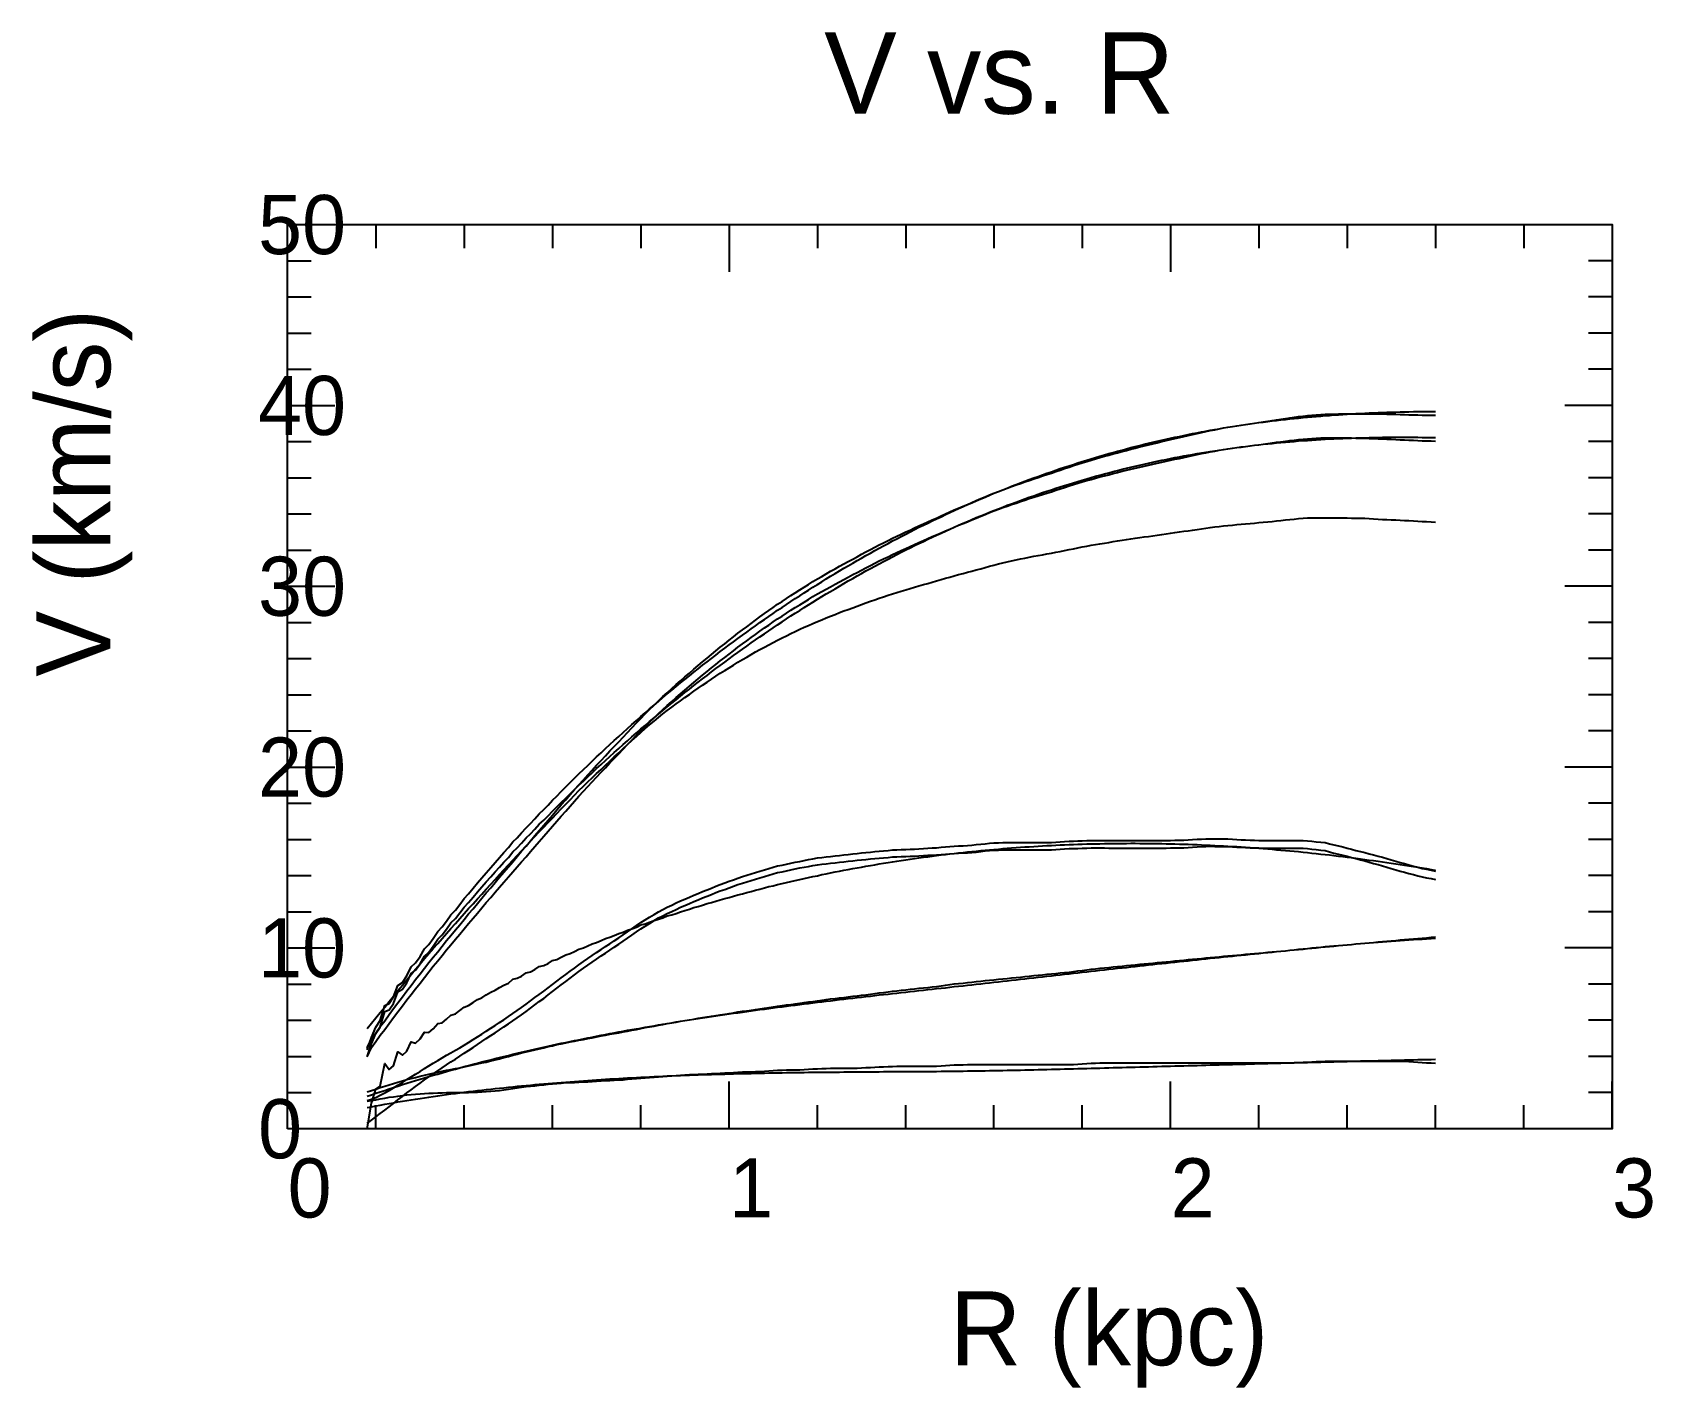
# Model space of a CAD drawing. Extents: x -35 to 185, y -35 to 148.
import ezdxf

# ---------------------------------------------------------------- set-up
doc = ezdxf.new("R2010")
doc.units = 0

msp = doc.modelspace()

# ---------------------------------------------------------------- texts
at = {"color": 0}
for s, height, p in [('V vs. R', 11, (72.6, 137.33)), ('50', 8, (-4, 118.33)), ('40', 8, (-4, 93.86)), ('30', 8, (-4, 69.4)), ('20', 8, (-4, 44.93)), ('10', 8, (-4, 20.47)), ('0', 8, (-4, -4)), ('0', 8, (0, -12)), ('1', 8, (59.73, -12)), ('2', 8, (119.47, -12)), ('3', 8, (179.2, -12)), ('R (kpc)', 10, (89.6, -32))]:
    msp.add_text(s, height=height, dxfattribs=at).set_placement(p)
msp.add_text('V (km/s)', height=10, rotation=90, dxfattribs=at).set_placement((-24, 61.16))

# ---------------------------------------------------------------- linework, layer by layer
at = {"color": 0}
for p, q in [((11.95, 122.33), (11.95, 119.13)), ((23.89, 122.33), (23.89, 119.13)), ((35.84, 122.33), (35.84, 119.13)), ((47.79, 122.33), (47.79, 119.13)), ((59.73, 122.33), (59.73, 115.93)), ((71.68, 122.33), (71.68, 119.13)), ((83.63, 122.33), (83.63, 119.13)), ((95.57, 122.33), (95.57, 119.13)), ((107.52, 122.33), (107.52, 119.13)), ((119.47, 122.33), (119.47, 115.93)), ((131.41, 122.33), (131.41, 119.13)), ((143.36, 122.33), (143.36, 119.13)), ((155.31, 122.33), (155.31, 119.13)), ((167.25, 122.33), (167.25, 119.13)), ((179.2, 122.33), (179.2, 115.93)), ((0, 117.43), (3.2, 117.43)), ((179.2, 117.43), (176, 117.43)), ((0, 112.54), (3.2, 112.54)), ((179.2, 112.54), (176, 112.54)), ((0, 107.65), (3.2, 107.65)), ((179.2, 107.65), (176, 107.65)), ((0, 102.76), (3.2, 102.76)), ((179.2, 102.76), (176, 102.76)), ((0, 97.86), (6.4, 97.86)), ((179.2, 97.86), (172.8, 97.86)), ((0, 92.97), (3.2, 92.97)), ((179.2, 92.97), (176, 92.97)), ((0, 88.08), (3.2, 88.08)), ((179.2, 88.08), (176, 88.08)), ((0, 83.18), (3.2, 83.18)), ((179.2, 83.18), (176, 83.18)), ((0, 78.29), (3.2, 78.29)), ((179.2, 78.29), (176, 78.29)), ((0, 73.4), (6.4, 73.4)), ((179.2, 73.4), (172.8, 73.4)), ((0, 68.5), (3.2, 68.5)), ((179.2, 68.5), (176, 68.5)), ((0, 63.61), (3.2, 63.61)), ((179.2, 63.61), (176, 63.61)), ((0, 58.72), (3.2, 58.72)), ((179.2, 58.72), (176, 58.72)), ((0, 53.82), (3.2, 53.82)), ((179.2, 53.82), (176, 53.82)), ((0, 48.93), (6.4, 48.93)), ((179.2, 48.93), (172.8, 48.93)), ((0, 44.04), (3.2, 44.04)), ((179.2, 44.04), (176, 44.04)), ((0, 39.14), (3.2, 39.14)), ((179.2, 39.14), (176, 39.14)), ((0, 34.25), (3.2, 34.25)), ((179.2, 34.25), (176, 34.25)), ((0, 29.36), (3.2, 29.36)), ((179.2, 29.36), (176, 29.36)), ((0, 24.47), (6.4, 24.47)), ((179.2, 24.47), (172.8, 24.47)), ((0, 19.57), (3.2, 19.57)), ((179.2, 19.57), (176, 19.57)), ((0, 14.68), (3.2, 14.68)), ((179.2, 14.68), (176, 14.68)), ((0, 9.79), (3.2, 9.79)), ((179.2, 9.79), (176, 9.79)), ((0, 4.89), (3.2, 4.89)), ((59.73, 0), (59.73, 6.4)), ((119.47, 0), (119.47, 6.4)), ((179.2, 4.89), (176, 4.89)), ((179.2, 0), (179.2, 6.4)), ((11.95, 0), (11.95, 3.2)), ((23.89, 0), (23.89, 3.2)), ((35.84, 0), (35.84, 3.2)), ((47.79, 0), (47.79, 3.2)), ((71.68, 0), (71.68, 3.2)), ((83.63, 0), (83.63, 3.2)), ((95.57, 0), (95.57, 3.2)), ((107.52, 0), (107.52, 3.2)), ((131.41, 0), (131.41, 3.2)), ((143.36, 0), (143.36, 3.2)), ((155.31, 0), (155.31, 3.2)), ((167.25, 0), (167.25, 3.2))]:
    msp.add_line(p, q, dxfattribs=at)
msp.add_lwpolyline([(0, 0), (0, 122.33), (179.2, 122.33), (179.2, 0)], close=True, dxfattribs=at)
at = {"color": 3}
for points in [[(10.75, 10.67), (11.35, 12.37), (11.95, 13.74), (12.54, 14.64), (13.14, 16.69), (13.74, 16.95), (14.34, 17.85), (14.93, 19.39), (15.53, 19.8), (16.13, 20.69), (16.73, 21.93), (17.32, 22.44), (17.92, 23.31), (18.52, 24.35), (19.11, 24.92), (19.71, 25.76), (20.31, 26.69), (20.91, 27.3), (21.5, 28.1), (22.1, 28.95), (22.7, 29.58), (23.3, 30.35), (23.89, 31.14), (24.49, 31.79), (25.09, 32.53), (25.69, 33.27), (26.28, 33.93), (26.88, 34.64), (27.48, 35.35), (28.07, 36.02), (28.67, 36.7), (29.27, 37.38), (29.87, 38.04), (30.46, 38.8), (31.06, 39.36), (31.66, 40.02), (32.26, 40.72), (32.85, 41.29), (33.45, 41.94), (34.05, 42.61), (34.65, 43.18), (35.24, 43.8), (35.84, 44.45), (36.44, 45.02), (37.03, 45.63), (37.63, 46.25), (38.23, 46.83), (38.83, 47.42), (39.42, 48.02), (40.02, 48.59), (40.62, 49.16), (41.22, 49.75), (41.81, 50.31), (42.41, 50.87), (43.01, 51.43), (43.61, 51.99), (44.2, 52.54), (44.8, 53.09), (45.4, 53.63), (45.99, 54.16), (46.59, 54.7), (47.19, 55.24), (47.79, 55.78), (48.38, 56.28), (48.98, 56.81), (49.58, 57.32), (50.18, 57.82), (50.77, 58.34), (51.37, 58.84), (51.97, 59.33), (52.57, 59.82), (53.16, 60.32), (53.76, 60.8), (54.36, 61.28), (54.95, 61.76), (55.55, 62.23), (56.15, 62.7), (56.75, 63.17), (57.34, 63.64), (57.94, 64.09), (58.54, 64.55), (59.14, 65), (59.73, 65.45), (60.33, 65.89), (60.93, 66.34), (61.53, 66.77), (62.12, 67.2), (62.72, 67.64), (63.32, 68.06), (63.91, 68.48), (64.51, 68.91), (65.11, 69.32), (65.71, 69.72), (66.3, 70.15), (66.9, 70.54), (67.5, 70.94), (68.1, 71.35), (68.69, 71.73), (69.29, 72.12), (69.89, 72.5), (70.49, 72.89), (71.08, 73.27), (71.68, 73.64), (72.28, 74.01), (72.87, 74.39), (73.47, 74.75), (74.07, 75.11), (74.67, 75.48), (75.26, 75.83), (75.86, 76.18), (76.46, 76.53), (77.06, 76.87), (77.65, 77.21), (78.25, 77.56), (78.85, 77.89), (79.45, 78.22), (80.04, 78.56), (80.64, 78.87), (81.24, 79.2), (81.83, 79.52), (82.43, 79.83), (83.03, 80.14), (83.63, 80.46), (84.22, 80.75), (84.82, 81.06), (85.42, 81.37), (86.02, 81.65), (86.61, 81.95), (87.21, 82.24), (87.81, 82.52), (88.41, 82.81), (89, 83.09), (89.6, 83.36), (90.2, 83.64), (90.79, 83.91), (91.39, 84.17), (91.99, 84.44), (92.59, 84.7), (93.18, 84.96), (93.78, 85.22), (94.38, 85.47), (94.98, 85.72), (95.57, 85.97), (96.17, 86.21), (96.77, 86.45), (97.37, 86.69), (97.96, 86.92), (98.56, 87.15), (99.16, 87.39), (99.75, 87.6), (100.35, 87.83), (100.95, 88.06), (101.55, 88.26), (102.14, 88.48), (102.74, 88.7), (103.34, 88.9), (103.94, 89.1), (104.53, 89.31), (105.13, 89.5), (105.73, 89.7), (106.33, 89.89), (106.92, 90.08), (107.52, 90.27), (108.12, 90.46), (108.71, 90.64), (109.31, 90.82), (109.91, 90.99), (110.51, 91.16), (111.1, 91.34), (111.7, 91.5), (112.3, 91.67), (112.9, 91.83), (113.49, 91.99), (114.09, 92.15), (114.69, 92.3), (115.29, 92.45), (115.88, 92.6), (116.48, 92.75), (117.08, 92.88), (117.67, 93.03), (118.27, 93.17), (118.87, 93.3), (119.47, 93.43), (120.06, 93.57), (120.66, 93.68), (121.26, 93.81), (121.86, 93.93), (122.45, 94.05), (123.05, 94.17), (123.65, 94.28), (124.25, 94.39), (124.84, 94.5), (125.44, 94.61), (126.04, 94.71), (126.63, 94.81), (127.23, 94.91), (127.83, 95), (128.43, 95.1), (129.02, 95.19), (129.62, 95.28), (130.22, 95.37), (130.82, 95.45), (131.41, 95.53), (132.01, 95.61), (132.61, 95.69), (133.21, 95.76), (133.8, 95.84), (134.4, 95.9), (135, 95.97), (135.59, 96.04), (136.19, 96.1), (136.79, 96.16), (137.39, 96.22), (137.98, 96.27), (138.58, 96.33), (139.18, 96.38), (139.78, 96.43), (140.37, 96.48), (140.97, 96.52), (141.57, 96.57), (142.17, 96.61), (142.76, 96.65), (143.36, 96.68), (143.96, 96.72), (144.55, 96.75), (145.15, 96.79), (145.75, 96.82), (146.35, 96.84), (146.94, 96.87), (147.54, 96.89), (148.14, 96.92), (148.74, 96.94), (149.33, 96.96), (149.93, 96.97), (150.53, 96.99), (151.13, 97), (151.72, 97.01), (152.32, 97.02), (152.92, 97.03), (153.51, 97.04), (154.11, 97.04), (154.71, 97.05), (155.31, 97.05)], [(10.75, 9.73), (11.35, 11.49), (11.95, 12.87), (12.54, 13.76), (13.14, 15.86), (13.74, 16.07), (14.34, 16.95), (14.93, 18.51), (15.53, 18.88), (16.13, 19.75), (16.73, 20.99), (17.32, 21.47), (17.92, 22.32), (18.52, 23.36), (19.11, 23.9), (19.71, 24.72), (20.31, 25.64), (20.91, 26.22), (21.5, 27.01), (22.1, 27.84), (22.7, 28.46), (23.3, 29.21), (23.89, 29.98), (24.49, 30.61), (25.09, 31.34), (25.69, 32.07), (26.28, 32.71), (26.88, 33.4), (27.48, 34.1), (28.07, 34.74), (28.67, 35.41), (29.27, 36.08), (29.87, 36.72), (30.46, 37.47), (31.06, 38.01), (31.66, 38.65), (32.26, 39.35), (32.85, 39.9), (33.45, 40.54), (34.05, 41.19), (34.65, 41.74), (35.24, 42.35), (35.84, 42.99), (36.44, 43.55), (37.03, 44.14), (37.63, 44.75), (38.23, 45.31), (38.83, 45.89), (39.42, 46.48), (40.02, 47.04), (40.62, 47.6), (41.22, 48.17), (41.81, 48.72), (42.41, 49.27), (43.01, 49.83), (43.61, 50.37), (44.2, 50.91), (44.8, 51.44), (45.4, 51.98), (45.99, 52.5), (46.59, 53.03), (47.19, 53.56), (47.79, 54.09), (48.38, 54.58), (48.98, 55.1), (49.58, 55.6), (50.18, 56.09), (50.77, 56.6), (51.37, 57.09), (51.97, 57.57), (52.57, 58.05), (53.16, 58.54), (53.76, 59.01), (54.36, 59.48), (54.95, 59.96), (55.55, 60.42), (56.15, 60.88), (56.75, 61.34), (57.34, 61.8), (57.94, 62.25), (58.54, 62.69), (59.14, 63.14), (59.73, 63.58), (60.33, 64.01), (60.93, 64.45), (61.53, 64.88), (62.12, 65.3), (62.72, 65.73), (63.32, 66.14), (63.91, 66.56), (64.51, 66.98), (65.11, 67.38), (65.71, 67.78), (66.3, 68.19), (66.9, 68.58), (67.5, 68.97), (68.1, 69.38), (68.69, 69.75), (69.29, 70.13), (69.89, 70.51), (70.49, 70.88), (71.08, 71.26), (71.68, 71.63), (72.28, 71.99), (72.87, 72.36), (73.47, 72.71), (74.07, 73.07), (74.67, 73.43), (75.26, 73.77), (75.86, 74.11), (76.46, 74.46), (77.06, 74.8), (77.65, 75.13), (78.25, 75.47), (78.85, 75.79), (79.45, 76.11), (80.04, 76.44), (80.64, 76.75), (81.24, 77.07), (81.83, 77.39), (82.43, 77.69), (83.03, 77.99), (83.63, 78.31), (84.22, 78.59), (84.82, 78.89), (85.42, 79.19), (86.02, 79.47), (86.61, 79.76), (87.21, 80.04), (87.81, 80.31), (88.41, 80.59), (89, 80.86), (89.6, 81.13), (90.2, 81.4), (90.79, 81.66), (91.39, 81.92), (91.99, 82.18), (92.59, 82.43), (93.18, 82.68), (93.78, 82.93), (94.38, 83.17), (94.98, 83.41), (95.57, 83.65), (96.17, 83.88), (96.77, 84.11), (97.37, 84.35), (97.96, 84.57), (98.56, 84.79), (99.16, 85.01), (99.75, 85.22), (100.35, 85.44), (100.95, 85.65), (101.55, 85.85), (102.14, 86.06), (102.74, 86.26), (103.34, 86.45), (103.94, 86.65), (104.53, 86.84), (105.13, 87.02), (105.73, 87.22), (106.33, 87.4), (106.92, 87.57), (107.52, 87.75), (108.12, 87.93), (108.71, 88.09), (109.31, 88.27), (109.91, 88.43), (110.51, 88.59), (111.1, 88.75), (111.7, 88.91), (112.3, 89.06), (112.9, 89.22), (113.49, 89.36), (114.09, 89.5), (114.69, 89.65), (115.29, 89.79), (115.88, 89.92), (116.48, 90.06), (117.08, 90.18), (117.67, 90.32), (118.27, 90.45), (118.87, 90.56), (119.47, 90.68), (120.06, 90.81), (120.66, 90.91), (121.26, 91.03), (121.86, 91.14), (122.45, 91.24), (123.05, 91.35), (123.65, 91.45), (124.25, 91.55), (124.84, 91.65), (125.44, 91.74), (126.04, 91.83), (126.63, 91.92), (127.23, 92), (127.83, 92.09), (128.43, 92.17), (129.02, 92.25), (129.62, 92.32), (130.22, 92.4), (130.82, 92.47), (131.41, 92.54), (132.01, 92.6), (132.61, 92.67), (133.21, 92.73), (133.8, 92.79), (134.4, 92.84), (135, 92.9), (135.59, 92.95), (136.19, 93), (136.79, 93.05), (137.39, 93.1), (137.98, 93.13), (138.58, 93.18), (139.18, 93.22), (139.78, 93.25), (140.37, 93.29), (140.97, 93.32), (141.57, 93.35), (142.17, 93.38), (142.76, 93.4), (143.36, 93.43), (143.96, 93.45), (144.55, 93.47), (145.15, 93.49), (145.75, 93.5), (146.35, 93.52), (146.94, 93.53), (147.54, 93.54), (148.14, 93.55), (148.74, 93.55), (149.33, 93.56), (149.93, 93.56), (150.53, 93.56), (151.13, 93.56), (151.72, 93.56), (152.32, 93.56), (152.92, 93.55), (153.51, 93.54), (154.11, 93.54), (154.71, 93.53), (155.31, 93.51)], [(10.75, 4.39), (11.35, 4.59), (11.95, 4.8), (12.54, 5), (13.14, 5.2), (13.74, 5.39), (14.34, 5.59), (14.93, 5.78), (15.53, 5.97), (16.13, 6.16), (16.73, 6.34), (17.32, 6.53), (17.92, 6.71), (18.52, 6.89), (19.11, 7.06), (19.71, 7.24), (20.31, 7.41), (20.91, 7.58), (21.5, 7.75), (22.1, 7.92), (22.7, 8.08), (23.3, 8.25), (23.89, 8.41), (24.49, 8.57), (25.09, 8.73), (25.69, 8.88), (26.28, 9.04), (26.88, 9.19), (27.48, 9.34), (28.07, 9.49), (28.67, 9.64), (29.27, 9.79), (29.87, 9.93), (30.46, 10.08), (31.06, 10.22), (31.66, 10.36), (32.26, 10.5), (32.85, 10.64), (33.45, 10.77), (34.05, 10.91), (34.65, 11.04), (35.24, 11.17), (35.84, 11.3), (36.44, 11.43), (37.03, 11.56), (37.63, 11.68), (38.23, 11.81), (38.83, 11.93), (39.42, 12.05), (40.02, 12.18), (40.62, 12.29), (41.22, 12.41), (41.81, 12.53), (42.41, 12.65), (43.01, 12.76), (43.61, 12.87), (44.2, 12.99), (44.8, 13.1), (45.4, 13.21), (45.99, 13.32), (46.59, 13.42), (47.19, 13.53), (47.79, 13.63), (48.38, 13.74), (48.98, 13.84), (49.58, 13.94), (50.18, 14.05), (50.77, 14.15), (51.37, 14.24), (51.97, 14.34), (52.57, 14.44), (53.16, 14.54), (53.76, 14.63), (54.36, 14.72), (54.95, 14.82), (55.55, 14.91), (56.15, 15), (56.75, 15.09), (57.34, 15.18), (57.94, 15.27), (58.54, 15.36), (59.14, 15.45), (59.73, 15.53), (60.33, 15.62), (60.93, 15.7), (61.53, 15.79), (62.12, 15.87), (62.72, 15.95), (63.32, 16.03), (63.91, 16.12), (64.51, 16.2), (65.11, 16.28), (65.71, 16.35), (66.3, 16.43), (66.9, 16.51), (67.5, 16.59), (68.1, 16.66), (68.69, 16.74), (69.29, 16.82), (69.89, 16.89), (70.49, 16.97), (71.08, 17.04), (71.68, 17.11), (72.28, 17.19), (72.87, 17.26), (73.47, 17.33), (74.07, 17.4), (74.67, 17.47), (75.26, 17.54), (75.86, 17.61), (76.46, 17.68), (77.06, 17.75), (77.65, 17.82), (78.25, 17.89), (78.85, 17.96), (79.45, 18.03), (80.04, 18.1), (80.64, 18.16), (81.24, 18.23), (81.83, 18.3), (82.43, 18.36), (83.03, 18.43), (83.63, 18.5), (84.22, 18.56), (84.82, 18.63), (85.42, 18.7), (86.02, 18.76), (86.61, 18.83), (87.21, 18.9), (87.81, 18.96), (88.41, 19.03), (89, 19.09), (89.6, 19.16), (90.2, 19.23), (90.79, 19.29), (91.39, 19.36), (91.99, 19.42), (92.59, 19.49), (93.18, 19.56), (93.78, 19.63), (94.38, 19.69), (94.98, 19.76), (95.57, 19.83), (96.17, 19.9), (96.77, 19.96), (97.37, 20.03), (97.96, 20.1), (98.56, 20.17), (99.16, 20.23), (99.75, 20.3), (100.35, 20.37), (100.95, 20.44), (101.55, 20.5), (102.14, 20.57), (102.74, 20.64), (103.34, 20.71), (103.94, 20.77), (104.53, 20.84), (105.13, 20.91), (105.73, 20.98), (106.33, 21.04), (106.92, 21.11), (107.52, 21.18), (108.12, 21.24), (108.71, 21.31), (109.31, 21.38), (109.91, 21.44), (110.51, 21.51), (111.1, 21.58), (111.7, 21.64), (112.3, 21.71), (112.9, 21.77), (113.49, 21.84), (114.09, 21.9), (114.69, 21.97), (115.29, 22.04), (115.88, 22.1), (116.48, 22.17), (117.08, 22.23), (117.67, 22.3), (118.27, 22.36), (118.87, 22.42), (119.47, 22.49), (120.06, 22.55), (120.66, 22.62), (121.26, 22.68), (121.86, 22.74), (122.45, 22.81), (123.05, 22.87), (123.65, 22.93), (124.25, 22.99), (124.84, 23.06), (125.44, 23.12), (126.04, 23.18), (126.63, 23.24), (127.23, 23.31), (127.83, 23.37), (128.43, 23.43), (129.02, 23.49), (129.62, 23.55), (130.22, 23.61), (130.82, 23.67), (131.41, 23.73), (132.01, 23.79), (132.61, 23.85), (133.21, 23.91), (133.8, 23.97), (134.4, 24.03), (135, 24.09), (135.59, 24.15), (136.19, 24.21), (136.79, 24.27), (137.39, 24.32), (137.98, 24.38), (138.58, 24.44), (139.18, 24.5), (139.78, 24.55), (140.37, 24.61), (140.97, 24.67), (141.57, 24.72), (142.17, 24.78), (142.76, 24.84), (143.36, 24.89), (143.96, 24.95), (144.55, 25), (145.15, 25.06), (145.75, 25.11), (146.35, 25.17), (146.94, 25.22), (147.54, 25.28), (148.14, 25.33), (148.74, 25.38), (149.33, 25.44), (149.93, 25.49), (150.53, 25.54), (151.13, 25.6), (151.72, 25.65), (152.32, 25.7), (152.92, 25.75), (153.51, 25.8), (154.11, 25.85), (154.71, 25.91), (155.31, 25.96)]]:
    msp.add_lwpolyline(points, dxfattribs=at)
at = {"color": 4}
for points in [[(10.75, 10.97), (11.35, 12.17), (11.95, 12.99), (12.54, 13.83), (13.14, 14.61), (13.74, 15.44), (14.34, 16.26), (14.93, 17.02), (15.53, 17.84), (16.13, 18.65), (16.73, 19.4), (17.32, 20.19), (17.92, 20.95), (18.52, 21.71), (19.11, 22.48), (19.71, 23.23), (20.31, 23.96), (20.91, 24.72), (21.5, 25.45), (22.1, 26.17), (22.7, 26.9), (23.3, 27.61), (23.89, 28.32), (24.49, 29.06), (25.09, 29.77), (25.69, 30.48), (26.28, 31.21), (26.88, 31.91), (27.48, 32.61), (28.07, 33.34), (28.67, 34.03), (29.27, 34.73), (29.87, 35.45), (30.46, 36.13), (31.06, 36.85), (31.66, 37.56), (32.26, 38.24), (32.85, 38.96), (33.45, 39.68), (34.05, 40.35), (34.65, 41.06), (35.24, 41.76), (35.84, 42.45), (36.44, 43.15), (37.03, 43.84), (37.63, 44.52), (38.23, 45.21), (38.83, 45.88), (39.42, 46.55), (40.02, 47.23), (40.62, 47.88), (41.22, 48.53), (41.81, 49.19), (42.41, 49.83), (43.01, 50.47), (43.61, 51.11), (44.2, 51.73), (44.8, 52.35), (45.4, 53), (45.99, 53.63), (46.59, 54.26), (47.19, 54.9), (47.79, 55.51), (48.38, 56.12), (48.98, 56.73), (49.58, 57.3), (50.18, 57.9), (50.77, 58.47), (51.37, 59), (51.97, 59.55), (52.57, 60.09), (53.16, 60.62), (53.76, 61.15), (54.36, 61.66), (54.95, 62.16), (55.55, 62.69), (56.15, 63.18), (56.75, 63.67), (57.34, 64.18), (57.94, 64.66), (58.54, 65.15), (59.14, 65.63), (59.73, 66.1), (60.33, 66.56), (60.93, 67.04), (61.53, 67.48), (62.12, 67.93), (62.72, 68.38), (63.32, 68.81), (63.91, 69.25), (64.51, 69.69), (65.11, 70.1), (65.71, 70.53), (66.3, 70.97), (66.9, 71.34), (67.5, 71.74), (68.1, 72.14), (68.69, 72.51), (69.29, 72.9), (69.89, 73.28), (70.49, 73.65), (71.08, 74.03), (71.68, 74.39), (72.28, 74.73), (72.87, 75.08), (73.47, 75.42), (74.07, 75.75), (74.67, 76.1), (75.26, 76.42), (75.86, 76.75), (76.46, 77.08), (77.06, 77.4), (77.65, 77.72), (78.25, 78.05), (78.85, 78.36), (79.45, 78.67), (80.04, 78.99), (80.64, 79.28), (81.24, 79.58), (81.83, 79.89), (82.43, 80.16), (83.03, 80.45), (83.63, 80.74), (84.22, 81), (84.82, 81.28), (85.42, 81.56), (86.02, 81.82), (86.61, 82.1), (87.21, 82.37), (87.81, 82.63), (88.41, 82.92), (89, 83.19), (89.6, 83.45), (90.2, 83.72), (90.79, 83.97), (91.39, 84.22), (91.99, 84.48), (92.59, 84.73), (93.18, 84.99), (93.78, 85.25), (94.38, 85.5), (94.98, 85.76), (95.57, 86), (96.17, 86.22), (96.77, 86.45), (97.37, 86.68), (97.96, 86.89), (98.56, 87.1), (99.16, 87.31), (99.75, 87.51), (100.35, 87.72), (100.95, 87.93), (101.55, 88.11), (102.14, 88.32), (102.74, 88.52), (103.34, 88.7), (103.94, 88.92), (104.53, 89.12), (105.13, 89.32), (105.73, 89.53), (106.33, 89.72), (106.92, 89.91), (107.52, 90.1), (108.12, 90.29), (108.71, 90.47), (109.31, 90.64), (109.91, 90.81), (110.51, 90.98), (111.1, 91.15), (111.7, 91.31), (112.3, 91.47), (112.9, 91.63), (113.49, 91.78), (114.09, 91.94), (114.69, 92.09), (115.29, 92.24), (115.88, 92.39), (116.48, 92.54), (117.08, 92.67), (117.67, 92.82), (118.27, 92.97), (118.87, 93.1), (119.47, 93.24), (120.06, 93.38), (120.66, 93.51), (121.26, 93.65), (121.86, 93.78), (122.45, 93.93), (123.05, 94.07), (123.65, 94.21), (124.25, 94.35), (124.84, 94.47), (125.44, 94.58), (126.04, 94.7), (126.63, 94.81), (127.23, 94.91), (127.83, 95), (128.43, 95.1), (129.02, 95.19), (129.62, 95.27), (130.22, 95.37), (130.82, 95.46), (131.41, 95.55), (132.01, 95.64), (132.61, 95.73), (133.21, 95.83), (133.8, 95.92), (134.4, 96), (135, 96.09), (135.59, 96.18), (136.19, 96.26), (136.79, 96.35), (137.39, 96.43), (137.98, 96.49), (138.58, 96.54), (139.18, 96.59), (139.78, 96.64), (140.37, 96.69), (140.97, 96.69), (141.57, 96.7), (142.17, 96.71), (142.76, 96.72), (143.36, 96.73), (143.96, 96.73), (144.55, 96.73), (145.15, 96.73), (145.75, 96.73), (146.35, 96.73), (146.94, 96.72), (147.54, 96.72), (148.14, 96.71), (148.74, 96.69), (149.33, 96.68), (149.93, 96.66), (150.53, 96.64), (151.13, 96.63), (151.72, 96.61), (152.32, 96.6), (152.92, 96.58), (153.51, 96.56), (154.11, 96.56), (154.71, 96.56), (155.31, 96.55)], [(10.75, 9.75), (11.35, 11.01), (11.95, 11.82), (12.54, 12.65), (13.14, 13.42), (13.74, 14.24), (14.34, 15.05), (14.93, 15.81), (15.53, 16.62), (16.13, 17.43), (16.73, 18.16), (17.32, 18.95), (17.92, 19.71), (18.52, 20.47), (19.11, 21.23), (19.71, 21.98), (20.31, 22.71), (20.91, 23.46), (21.5, 24.19), (22.1, 24.9), (22.7, 25.64), (23.3, 26.35), (23.89, 27.05), (24.49, 27.79), (25.09, 28.49), (25.69, 29.19), (26.28, 29.91), (26.88, 30.6), (27.48, 31.29), (28.07, 32.01), (28.67, 32.69), (29.27, 33.37), (29.87, 34.08), (30.46, 34.74), (31.06, 35.44), (31.66, 36.13), (32.26, 36.79), (32.85, 37.5), (33.45, 38.21), (34.05, 38.87), (34.65, 39.57), (35.24, 40.25), (35.84, 40.93), (36.44, 41.63), (37.03, 42.3), (37.63, 42.97), (38.23, 43.66), (38.83, 44.32), (39.42, 44.98), (40.02, 45.66), (40.62, 46.3), (41.22, 46.94), (41.81, 47.59), (42.41, 48.23), (43.01, 48.85), (43.61, 49.49), (44.2, 50.1), (44.8, 50.72), (45.4, 51.35), (45.99, 51.97), (46.59, 52.59), (47.19, 53.23), (47.79, 53.82), (48.38, 54.42), (48.98, 55.02), (49.58, 55.59), (50.18, 56.18), (50.77, 56.74), (51.37, 57.26), (51.97, 57.8), (52.57, 58.33), (53.16, 58.84), (53.76, 59.36), (54.36, 59.87), (54.95, 60.36), (55.55, 60.88), (56.15, 61.37), (56.75, 61.85), (57.34, 62.34), (57.94, 62.82), (58.54, 63.3), (59.14, 63.77), (59.73, 64.23), (60.33, 64.68), (60.93, 65.15), (61.53, 65.59), (62.12, 66.02), (62.72, 66.47), (63.32, 66.89), (63.91, 67.32), (64.51, 67.75), (65.11, 68.15), (65.71, 68.57), (66.3, 69), (66.9, 69.36), (67.5, 69.76), (68.1, 70.15), (68.69, 70.51), (69.29, 70.9), (69.89, 71.26), (70.49, 71.62), (71.08, 71.99), (71.68, 72.35), (72.28, 72.67), (72.87, 73.01), (73.47, 73.34), (74.07, 73.67), (74.67, 74), (75.26, 74.33), (75.86, 74.64), (76.46, 74.97), (77.06, 75.28), (77.65, 75.59), (78.25, 75.91), (78.85, 76.21), (79.45, 76.51), (80.04, 76.82), (80.64, 77.11), (81.24, 77.4), (81.83, 77.69), (82.43, 77.96), (83.03, 78.24), (83.63, 78.52), (84.22, 78.77), (84.82, 79.04), (85.42, 79.32), (86.02, 79.57), (86.61, 79.84), (87.21, 80.11), (87.81, 80.36), (88.41, 80.63), (89, 80.89), (89.6, 81.14), (90.2, 81.4), (90.79, 81.64), (91.39, 81.88), (91.99, 82.13), (92.59, 82.37), (93.18, 82.62), (93.78, 82.88), (94.38, 83.12), (94.98, 83.37), (95.57, 83.6), (96.17, 83.82), (96.77, 84.03), (97.37, 84.25), (97.96, 84.46), (98.56, 84.66), (99.16, 84.87), (99.75, 85.05), (100.35, 85.25), (100.95, 85.45), (101.55, 85.63), (102.14, 85.82), (102.74, 86.01), (103.34, 86.18), (103.94, 86.4), (104.53, 86.59), (105.13, 86.78), (105.73, 86.98), (106.33, 87.16), (106.92, 87.33), (107.52, 87.52), (108.12, 87.69), (108.71, 87.86), (109.31, 88.02), (109.91, 88.18), (110.51, 88.33), (111.1, 88.49), (111.7, 88.64), (112.3, 88.79), (112.9, 88.95), (113.49, 89.09), (114.09, 89.23), (114.69, 89.38), (115.29, 89.52), (115.88, 89.65), (116.48, 89.8), (117.08, 89.92), (117.67, 90.06), (118.27, 90.19), (118.87, 90.31), (119.47, 90.45), (120.06, 90.58), (120.66, 90.7), (121.26, 90.83), (121.86, 90.95), (122.45, 91.08), (123.05, 91.22), (123.65, 91.35), (124.25, 91.47), (124.84, 91.58), (125.44, 91.69), (126.04, 91.79), (126.63, 91.9), (127.23, 91.99), (127.83, 92.07), (128.43, 92.15), (129.02, 92.23), (129.62, 92.3), (130.22, 92.39), (130.82, 92.47), (131.41, 92.55), (132.01, 92.63), (132.61, 92.71), (133.21, 92.79), (133.8, 92.87), (134.4, 92.95), (135, 93.02), (135.59, 93.1), (136.19, 93.17), (136.79, 93.24), (137.39, 93.31), (137.98, 93.35), (138.58, 93.39), (139.18, 93.43), (139.78, 93.46), (140.37, 93.49), (140.97, 93.48), (141.57, 93.48), (142.17, 93.48), (142.76, 93.48), (143.36, 93.47), (143.96, 93.46), (144.55, 93.45), (145.15, 93.43), (145.75, 93.42), (146.35, 93.4), (146.94, 93.38), (147.54, 93.36), (148.14, 93.34), (148.74, 93.31), (149.33, 93.29), (149.93, 93.25), (150.53, 93.22), (151.13, 93.2), (151.72, 93.17), (152.32, 93.15), (152.92, 93.12), (153.51, 93.09), (154.11, 93.08), (154.71, 93.06), (155.31, 93.04)], [(10.75, 5.01), (11.35, 5.18), (11.95, 5.38), (12.54, 5.57), (13.14, 5.77), (13.74, 5.96), (14.34, 6.13), (14.93, 6.31), (15.53, 6.48), (16.13, 6.65), (16.73, 6.81), (17.32, 6.95), (17.92, 7.1), (18.52, 7.25), (19.11, 7.39), (19.71, 7.52), (20.31, 7.65), (20.91, 7.78), (21.5, 7.91), (22.1, 8.03), (22.7, 8.15), (23.3, 8.26), (23.89, 8.38), (24.49, 8.5), (25.09, 8.64), (25.69, 8.77), (26.28, 8.9), (26.88, 9.03), (27.48, 9.18), (28.07, 9.33), (28.67, 9.47), (29.27, 9.62), (29.87, 9.78), (30.46, 9.94), (31.06, 10.1), (31.66, 10.26), (32.26, 10.42), (32.85, 10.56), (33.45, 10.7), (34.05, 10.83), (34.65, 10.97), (35.24, 11.11), (35.84, 11.24), (36.44, 11.38), (37.03, 11.51), (37.63, 11.64), (38.23, 11.75), (38.83, 11.86), (39.42, 11.97), (40.02, 12.08), (40.62, 12.2), (41.22, 12.32), (41.81, 12.44), (42.41, 12.56), (43.01, 12.67), (43.61, 12.78), (44.2, 12.89), (44.8, 13), (45.4, 13.1), (45.99, 13.22), (46.59, 13.34), (47.19, 13.45), (47.79, 13.57), (48.38, 13.68), (48.98, 13.79), (49.58, 13.9), (50.18, 14.01), (50.77, 14.11), (51.37, 14.23), (51.97, 14.34), (52.57, 14.45), (53.16, 14.56), (53.76, 14.66), (54.36, 14.76), (54.95, 14.85), (55.55, 14.95), (56.15, 15.04), (56.75, 15.14), (57.34, 15.23), (57.94, 15.32), (58.54, 15.42), (59.14, 15.51), (59.73, 15.61), (60.33, 15.7), (60.93, 15.8), (61.53, 15.89), (62.12, 15.97), (62.72, 16.05), (63.32, 16.14), (63.91, 16.22), (64.51, 16.32), (65.11, 16.41), (65.71, 16.5), (66.3, 16.6), (66.9, 16.68), (67.5, 16.76), (68.1, 16.83), (68.69, 16.91), (69.29, 16.99), (69.89, 17.08), (70.49, 17.16), (71.08, 17.24), (71.68, 17.33), (72.28, 17.41), (72.87, 17.49), (73.47, 17.57), (74.07, 17.64), (74.67, 17.72), (75.26, 17.78), (75.86, 17.85), (76.46, 17.92), (77.06, 17.98), (77.65, 18.06), (78.25, 18.14), (78.85, 18.22), (79.45, 18.3), (80.04, 18.38), (80.64, 18.45), (81.24, 18.53), (81.83, 18.61), (82.43, 18.68), (83.03, 18.74), (83.63, 18.81), (84.22, 18.87), (84.82, 18.93), (85.42, 19), (86.02, 19.06), (86.61, 19.12), (87.21, 19.19), (87.81, 19.25), (88.41, 19.34), (89, 19.43), (89.6, 19.51), (90.2, 19.59), (90.79, 19.66), (91.39, 19.72), (91.99, 19.79), (92.59, 19.85), (93.18, 19.92), (93.78, 19.98), (94.38, 20.04), (94.98, 20.1), (95.57, 20.16), (96.17, 20.23), (96.77, 20.29), (97.37, 20.35), (97.96, 20.41), (98.56, 20.47), (99.16, 20.53), (99.75, 20.6), (100.35, 20.66), (100.95, 20.72), (101.55, 20.78), (102.14, 20.84), (102.74, 20.9), (103.34, 20.96), (103.94, 21.02), (104.53, 21.08), (105.13, 21.14), (105.73, 21.2), (106.33, 21.27), (106.92, 21.35), (107.52, 21.43), (108.12, 21.51), (108.71, 21.59), (109.31, 21.65), (109.91, 21.71), (110.51, 21.78), (111.1, 21.84), (111.7, 21.9), (112.3, 21.96), (112.9, 22.02), (113.49, 22.07), (114.09, 22.13), (114.69, 22.19), (115.29, 22.25), (115.88, 22.31), (116.48, 22.37), (117.08, 22.42), (117.67, 22.48), (118.27, 22.54), (118.87, 22.6), (119.47, 22.65), (120.06, 22.71), (120.66, 22.77), (121.26, 22.83), (121.86, 22.88), (122.45, 22.94), (123.05, 23), (123.65, 23.05), (124.25, 23.11), (124.84, 23.16), (125.44, 23.22), (126.04, 23.27), (126.63, 23.33), (127.23, 23.39), (127.83, 23.44), (128.43, 23.5), (129.02, 23.55), (129.62, 23.61), (130.22, 23.66), (130.82, 23.71), (131.41, 23.77), (132.01, 23.82), (132.61, 23.88), (133.21, 23.93), (133.8, 23.98), (134.4, 24.04), (135, 24.09), (135.59, 24.15), (136.19, 24.21), (136.79, 24.28), (137.39, 24.34), (137.98, 24.4), (138.58, 24.46), (139.18, 24.52), (139.78, 24.59), (140.37, 24.65), (140.97, 24.7), (141.57, 24.75), (142.17, 24.8), (142.76, 24.85), (143.36, 24.9), (143.96, 24.95), (144.55, 25), (145.15, 25.05), (145.75, 25.1), (146.35, 25.15), (146.94, 25.19), (147.54, 25.24), (148.14, 25.29), (148.74, 25.34), (149.33, 25.39), (149.93, 25.44), (150.53, 25.48), (151.13, 25.53), (151.72, 25.56), (152.32, 25.59), (152.92, 25.63), (153.51, 25.66), (154.11, 25.7), (154.71, 25.73), (155.31, 25.77)]]:
    msp.add_lwpolyline(points, dxfattribs=at)
at = {"color": 6}
for points in [[(10.75, 13.58), (11.35, 14.29), (11.95, 15), (12.54, 15.72), (13.14, 16.47), (13.74, 17.22), (14.34, 17.96), (14.93, 18.7), (15.53, 19.43), (16.13, 20.16), (16.73, 20.88), (17.32, 21.59), (17.92, 22.3), (18.52, 23.02), (19.11, 23.7), (19.71, 24.38), (20.31, 25.06), (20.91, 25.74), (21.5, 26.42), (22.1, 27.1), (22.7, 27.79), (23.3, 28.47), (23.89, 29.13), (24.49, 29.79), (25.09, 30.45), (25.69, 31.11), (26.28, 31.76), (26.88, 32.42), (27.48, 33.08), (28.07, 33.74), (28.67, 34.39), (29.27, 35.04), (29.87, 35.7), (30.46, 36.35), (31.06, 36.99), (31.66, 37.62), (32.26, 38.26), (32.85, 38.9), (33.45, 39.52), (34.05, 40.16), (34.65, 40.79), (35.24, 41.42), (35.84, 42.04), (36.44, 42.66), (37.03, 43.28), (37.63, 43.91), (38.23, 44.52), (38.83, 45.13), (39.42, 45.75), (40.02, 46.36), (40.62, 46.94), (41.22, 47.5), (41.81, 48.06), (42.41, 48.62), (43.01, 49.18), (43.61, 49.74), (44.2, 50.31), (44.8, 50.87), (45.4, 51.43), (45.99, 51.97), (46.59, 52.52), (47.19, 53.06), (47.79, 53.6), (48.38, 54.15), (48.98, 54.64), (49.58, 55.14), (50.18, 55.64), (50.77, 56.14), (51.37, 56.59), (51.97, 57.03), (52.57, 57.47), (53.16, 57.91), (53.76, 58.36), (54.36, 58.77), (54.95, 59.19), (55.55, 59.61), (56.15, 60.03), (56.75, 60.43), (57.34, 60.83), (57.94, 61.23), (58.54, 61.63), (59.14, 62.01), (59.73, 62.38), (60.33, 62.74), (60.93, 63.11), (61.53, 63.47), (62.12, 63.82), (62.72, 64.16), (63.32, 64.51), (63.91, 64.85), (64.51, 65.17), (65.11, 65.48), (65.71, 65.79), (66.3, 66.1), (66.9, 66.41), (67.5, 66.7), (68.1, 67), (68.69, 67.29), (69.29, 67.58), (69.89, 67.84), (70.49, 68.1), (71.08, 68.36), (71.68, 68.62), (72.28, 68.87), (72.87, 69.11), (73.47, 69.35), (74.07, 69.59), (74.67, 69.83), (75.26, 70.05), (75.86, 70.27), (76.46, 70.5), (77.06, 70.72), (77.65, 70.94), (78.25, 71.15), (78.85, 71.36), (79.45, 71.57), (80.04, 71.79), (80.64, 71.97), (81.24, 72.17), (81.83, 72.36), (82.43, 72.55), (83.03, 72.73), (83.63, 72.91), (84.22, 73.09), (84.82, 73.27), (85.42, 73.45), (86.02, 73.62), (86.61, 73.79), (87.21, 73.97), (87.81, 74.14), (88.41, 74.31), (89, 74.47), (89.6, 74.64), (90.2, 74.81), (90.79, 74.97), (91.39, 75.13), (91.99, 75.29), (92.59, 75.44), (93.18, 75.6), (93.78, 75.77), (94.38, 75.94), (94.98, 76.11), (95.57, 76.27), (96.17, 76.42), (96.77, 76.56), (97.37, 76.7), (97.96, 76.84), (98.56, 76.98), (99.16, 77.09), (99.75, 77.21), (100.35, 77.33), (100.95, 77.45), (101.55, 77.56), (102.14, 77.66), (102.74, 77.77), (103.34, 77.88), (103.94, 77.99), (104.53, 78.11), (105.13, 78.23), (105.73, 78.35), (106.33, 78.47), (106.92, 78.59), (107.52, 78.71), (108.12, 78.83), (108.71, 78.95), (109.31, 79.05), (109.91, 79.15), (110.51, 79.24), (111.1, 79.33), (111.7, 79.43), (112.3, 79.53), (112.9, 79.62), (113.49, 79.72), (114.09, 79.82), (114.69, 79.91), (115.29, 79.99), (115.88, 80.07), (116.48, 80.15), (117.08, 80.23), (117.67, 80.32), (118.27, 80.42), (118.87, 80.51), (119.47, 80.6), (120.06, 80.68), (120.66, 80.76), (121.26, 80.83), (121.86, 80.91), (122.45, 81), (123.05, 81.09), (123.65, 81.18), (124.25, 81.27), (124.84, 81.36), (125.44, 81.42), (126.04, 81.49), (126.63, 81.56), (127.23, 81.62), (127.83, 81.68), (128.43, 81.73), (129.02, 81.79), (129.62, 81.84), (130.22, 81.9), (130.82, 81.95), (131.41, 82.01), (132.01, 82.07), (132.61, 82.12), (133.21, 82.18), (133.8, 82.24), (134.4, 82.31), (135, 82.37), (135.59, 82.43), (136.19, 82.49), (136.79, 82.55), (137.39, 82.61), (137.98, 82.67), (138.58, 82.66), (139.18, 82.66), (139.78, 82.65), (140.37, 82.65), (140.97, 82.65), (141.57, 82.64), (142.17, 82.64), (142.76, 82.64), (143.36, 82.64), (143.96, 82.63), (144.55, 82.62), (145.15, 82.61), (145.75, 82.6), (146.35, 82.57), (146.94, 82.53), (147.54, 82.49), (148.14, 82.45), (148.74, 82.42), (149.33, 82.39), (149.93, 82.37), (150.53, 82.34), (151.13, 82.31), (151.72, 82.28), (152.32, 82.24), (152.92, 82.21), (153.51, 82.17), (154.11, 82.14), (154.71, 82.11), (155.31, 82.08)], [(10.75, 0.71), (11.35, 1.16), (11.95, 1.61), (12.54, 2.06), (13.14, 2.51), (13.74, 2.98), (14.34, 3.44), (14.93, 3.91), (15.53, 4.38), (16.13, 4.85), (16.73, 5.29), (17.32, 5.73), (17.92, 6.17), (18.52, 6.61), (19.11, 7.02), (19.71, 7.43), (20.31, 7.84), (20.91, 8.25), (21.5, 8.66), (22.1, 9.04), (22.7, 9.43), (23.3, 9.82), (23.89, 10.21), (24.49, 10.61), (25.09, 11.01), (25.69, 11.41), (26.28, 11.81), (26.88, 12.21), (27.48, 12.6), (28.07, 13), (28.67, 13.4), (29.27, 13.79), (29.87, 14.2), (30.46, 14.61), (31.06, 15.02), (31.66, 15.42), (32.26, 15.86), (32.85, 16.3), (33.45, 16.75), (34.05, 17.2), (34.65, 17.64), (35.24, 18.1), (35.84, 18.56), (36.44, 19.02), (37.03, 19.47), (37.63, 19.92), (38.23, 20.37), (38.83, 20.82), (39.42, 21.26), (40.02, 21.71), (40.62, 22.12), (41.22, 22.54), (41.81, 22.96), (42.41, 23.38), (43.01, 23.77), (43.61, 24.17), (44.2, 24.56), (44.8, 24.96), (45.4, 25.37), (45.99, 25.79), (46.59, 26.21), (47.19, 26.64), (47.79, 27.06), (48.38, 27.42), (48.98, 27.79), (49.58, 28.16), (50.18, 28.52), (50.77, 28.83), (51.37, 29.12), (51.97, 29.4), (52.57, 29.68), (53.16, 29.97), (53.76, 30.22), (54.36, 30.47), (54.95, 30.73), (55.55, 30.99), (56.15, 31.23), (56.75, 31.47), (57.34, 31.71), (57.94, 31.95), (58.54, 32.19), (59.14, 32.39), (59.73, 32.61), (60.33, 32.83), (60.93, 33.04), (61.53, 33.23), (62.12, 33.42), (62.72, 33.61), (63.32, 33.79), (63.91, 33.97), (64.51, 34.15), (65.11, 34.32), (65.71, 34.49), (66.3, 34.66), (66.9, 34.78), (67.5, 34.91), (68.1, 35.04), (68.69, 35.17), (69.29, 35.28), (69.89, 35.39), (70.49, 35.5), (71.08, 35.61), (71.68, 35.73), (72.28, 35.78), (72.87, 35.85), (73.47, 35.92), (74.07, 35.99), (74.67, 36.05), (75.26, 36.12), (75.86, 36.19), (76.46, 36.26), (77.06, 36.33), (77.65, 36.39), (78.25, 36.45), (78.85, 36.51), (79.45, 36.57), (80.04, 36.62), (80.64, 36.67), (81.24, 36.72), (81.83, 36.77), (82.43, 36.8), (83.03, 36.82), (83.63, 36.84), (84.22, 36.86), (84.82, 36.88), (85.42, 36.92), (86.02, 36.96), (86.61, 37), (87.21, 37.03), (87.81, 37.08), (88.41, 37.12), (89, 37.16), (89.6, 37.2), (90.2, 37.24), (90.79, 37.27), (91.39, 37.31), (91.99, 37.34), (92.59, 37.38), (93.18, 37.44), (93.78, 37.51), (94.38, 37.58), (94.98, 37.65), (95.57, 37.69), (96.17, 37.71), (96.77, 37.72), (97.37, 37.74), (97.96, 37.76), (98.56, 37.75), (99.16, 37.75), (99.75, 37.75), (100.35, 37.75), (100.95, 37.75), (101.55, 37.75), (102.14, 37.74), (102.74, 37.74), (103.34, 37.74), (103.94, 37.79), (104.53, 37.83), (105.13, 37.87), (105.73, 37.91), (106.33, 37.93), (106.92, 37.94), (107.52, 37.96), (108.12, 37.98), (108.71, 37.99), (109.31, 37.99), (109.91, 37.99), (110.51, 37.99), (111.1, 37.98), (111.7, 37.98), (112.3, 37.98), (112.9, 37.98), (113.49, 37.98), (114.09, 37.98), (114.69, 37.98), (115.29, 37.98), (115.88, 37.98), (116.48, 37.98), (117.08, 37.98), (117.67, 37.98), (118.27, 37.98), (118.87, 37.98), (119.47, 37.99), (120.06, 38), (120.66, 38.01), (121.26, 38.02), (121.86, 38.04), (122.45, 38.09), (123.05, 38.13), (123.65, 38.17), (124.25, 38.21), (124.84, 38.22), (125.44, 38.21), (126.04, 38.21), (126.63, 38.21), (127.23, 38.19), (127.83, 38.16), (128.43, 38.12), (129.02, 38.08), (129.62, 38.04), (130.22, 38.03), (130.82, 38.01), (131.41, 37.99), (132.01, 37.97), (132.61, 37.97), (133.21, 37.97), (133.8, 37.97), (134.4, 37.97), (135, 37.97), (135.59, 37.97), (136.19, 37.97), (136.79, 37.97), (137.39, 37.97), (137.98, 37.9), (138.58, 37.83), (139.18, 37.77), (139.78, 37.7), (140.37, 37.63), (140.97, 37.45), (141.57, 37.3), (142.17, 37.16), (142.76, 37.02), (143.36, 36.86), (143.96, 36.7), (144.55, 36.55), (145.15, 36.39), (145.75, 36.23), (146.35, 36.07), (146.94, 35.9), (147.54, 35.74), (148.14, 35.58), (148.74, 35.39), (149.33, 35.22), (149.93, 35.04), (150.53, 34.86), (151.13, 34.7), (151.72, 34.54), (152.32, 34.39), (152.92, 34.23), (153.51, 34.07), (154.11, 33.96), (154.71, 33.84), (155.31, 33.71)]]:
    msp.add_lwpolyline(points, dxfattribs=at)
at = {"color": 1}
msp.add_lwpolyline([(10.75, 3.82), (11.35, 3.99), (11.95, 4.25), (12.54, 4.54), (13.14, 4.86), (13.74, 5.2), (14.34, 5.54), (14.93, 5.91), (15.53, 6.28), (16.13, 6.68), (16.73, 7.04), (17.32, 7.4), (17.92, 7.77), (18.52, 8.15), (19.11, 8.52), (19.71, 8.87), (20.31, 9.22), (20.91, 9.59), (21.5, 9.95), (22.1, 10.29), (22.7, 10.63), (23.3, 10.97), (23.89, 11.32), (24.49, 11.68), (25.09, 12.06), (25.69, 12.44), (26.28, 12.82), (26.88, 13.2), (27.48, 13.59), (28.07, 13.98), (28.67, 14.37), (29.27, 14.76), (29.87, 15.17), (30.46, 15.59), (31.06, 16), (31.66, 16.42), (32.26, 16.86), (32.85, 17.29), (33.45, 17.74), (34.05, 18.18), (34.65, 18.62), (35.24, 19.08), (35.84, 19.53), (36.44, 19.98), (37.03, 20.43), (37.63, 20.88), (38.23, 21.31), (38.83, 21.74), (39.42, 22.18), (40.02, 22.61), (40.62, 23.02), (41.22, 23.43), (41.81, 23.85), (42.41, 24.26), (43.01, 24.65), (43.61, 25.04), (44.2, 25.43), (44.8, 25.82), (45.4, 26.22), (45.99, 26.65), (46.59, 27.07), (47.19, 27.49), (47.79, 27.91), (48.38, 28.27), (48.98, 28.64), (49.58, 29), (50.18, 29.37), (50.77, 29.68), (51.37, 29.97), (51.97, 30.26), (52.57, 30.55), (53.16, 30.83), (53.76, 31.08), (54.36, 31.34), (54.95, 31.6), (55.55, 31.85), (56.15, 32.1), (56.75, 32.33), (57.34, 32.57), (57.94, 32.81), (58.54, 33.05), (59.14, 33.26), (59.73, 33.48), (60.33, 33.7), (60.93, 33.92), (61.53, 34.11), (62.12, 34.3), (62.72, 34.48), (63.32, 34.67), (63.91, 34.85), (64.51, 35.02), (65.11, 35.2), (65.71, 35.38), (66.3, 35.56), (66.9, 35.68), (67.5, 35.81), (68.1, 35.93), (68.69, 36.06), (69.29, 36.18), (69.89, 36.29), (70.49, 36.41), (71.08, 36.52), (71.68, 36.64), (72.28, 36.7), (72.87, 36.77), (73.47, 36.84), (74.07, 36.91), (74.67, 36.98), (75.26, 37.05), (75.86, 37.11), (76.46, 37.18), (77.06, 37.24), (77.65, 37.31), (78.25, 37.38), (78.85, 37.44), (79.45, 37.51), (80.04, 37.56), (80.64, 37.61), (81.24, 37.67), (81.83, 37.72), (82.43, 37.76), (83.03, 37.78), (83.63, 37.8), (84.22, 37.82), (84.82, 37.84), (85.42, 37.88), (86.02, 37.92), (86.61, 37.95), (87.21, 37.99), (87.81, 38.03), (88.41, 38.08), (89, 38.13), (89.6, 38.18), (90.2, 38.24), (90.79, 38.27), (91.39, 38.3), (91.99, 38.34), (92.59, 38.37), (93.18, 38.44), (93.78, 38.51), (94.38, 38.57), (94.98, 38.64), (95.57, 38.68), (96.17, 38.69), (96.77, 38.71), (97.37, 38.73), (97.96, 38.74), (98.56, 38.74), (99.16, 38.74), (99.75, 38.74), (100.35, 38.74), (100.95, 38.74), (101.55, 38.73), (102.14, 38.73), (102.74, 38.73), (103.34, 38.72), (103.94, 38.78), (104.53, 38.81), (105.13, 38.85), (105.73, 38.89), (106.33, 38.91), (106.92, 38.94), (107.52, 38.97), (108.12, 38.99), (108.71, 39.02), (109.31, 39.01), (109.91, 39.01), (110.51, 39.02), (111.1, 39.02), (111.7, 39.02), (112.3, 39.02), (112.9, 39.02), (113.49, 39.02), (114.09, 39.01), (114.69, 39.01), (115.29, 39.01), (115.88, 39.01), (116.48, 39.01), (117.08, 39.01), (117.67, 39.01), (118.27, 39.01), (118.87, 39.01), (119.47, 39.02), (120.06, 39.03), (120.66, 39.04), (121.26, 39.05), (121.86, 39.07), (122.45, 39.12), (123.05, 39.16), (123.65, 39.2), (124.25, 39.24), (124.84, 39.24), (125.44, 39.24), (126.04, 39.24), (126.63, 39.24), (127.23, 39.22), (127.83, 39.18), (128.43, 39.14), (129.02, 39.11), (129.62, 39.07), (130.22, 39.06), (130.82, 39.04), (131.41, 39.02), (132.01, 39), (132.61, 39), (133.21, 39), (133.8, 39), (134.4, 39), (135, 39), (135.59, 39), (136.19, 39.01), (136.79, 39.01), (137.39, 39.02), (137.98, 38.97), (138.58, 38.9), (139.18, 38.84), (139.78, 38.78), (140.37, 38.72), (140.97, 38.55), (141.57, 38.41), (142.17, 38.27), (142.76, 38.13), (143.36, 37.97), (143.96, 37.82), (144.55, 37.67), (145.15, 37.52), (145.75, 37.36), (146.35, 37.21), (146.94, 37.05), (147.54, 36.89), (148.14, 36.73), (148.74, 36.55), (149.33, 36.38), (149.93, 36.21), (150.53, 36.04), (151.13, 35.88), (151.72, 35.72), (152.32, 35.55), (152.92, 35.39), (153.51, 35.23), (154.11, 35.12), (154.71, 34.99), (155.31, 34.87)], dxfattribs=at)
at = {"color": 2}
for points in [[(10.75, 3.82), (11.35, 3.99), (11.95, 4.25), (12.54, 4.54), (13.14, 4.86), (13.74, 5.2), (14.34, 5.54), (14.93, 5.91), (15.53, 6.28), (16.13, 6.68), (16.73, 7.04), (17.32, 7.4), (17.92, 7.77), (18.52, 8.15), (19.11, 8.52), (19.71, 8.87), (20.31, 9.22), (20.91, 9.59), (21.5, 9.95), (22.1, 10.29), (22.7, 10.63), (23.3, 10.97), (23.89, 11.32), (24.49, 11.68), (25.09, 12.06), (25.69, 12.44), (26.28, 12.82), (26.88, 13.2), (27.48, 13.59), (28.07, 13.98), (28.67, 14.37), (29.27, 14.76), (29.87, 15.17), (30.46, 15.59), (31.06, 16), (31.66, 16.42), (32.26, 16.86), (32.85, 17.29), (33.45, 17.74), (34.05, 18.18), (34.65, 18.62), (35.24, 19.08), (35.84, 19.53), (36.44, 19.98), (37.03, 20.43), (37.63, 20.88), (38.23, 21.31), (38.83, 21.74), (39.42, 22.18), (40.02, 22.61), (40.62, 23.02), (41.22, 23.43), (41.81, 23.85), (42.41, 24.26), (43.01, 24.65), (43.61, 25.04), (44.2, 25.43), (44.8, 25.82), (45.4, 26.22), (45.99, 26.65), (46.59, 27.07), (47.19, 27.49), (47.79, 27.91), (48.38, 28.27), (48.98, 28.64), (49.58, 29), (50.18, 29.37), (50.77, 29.68), (51.37, 29.97), (51.97, 30.26), (52.57, 30.55), (53.16, 30.83), (53.76, 31.08), (54.36, 31.34), (54.95, 31.6), (55.55, 31.85), (56.15, 32.1), (56.75, 32.33), (57.34, 32.57), (57.94, 32.81), (58.54, 33.05), (59.14, 33.26), (59.73, 33.48), (60.33, 33.7), (60.93, 33.92), (61.53, 34.11), (62.12, 34.3), (62.72, 34.48), (63.32, 34.67), (63.91, 34.85), (64.51, 35.02), (65.11, 35.2), (65.71, 35.38), (66.3, 35.56), (66.9, 35.68), (67.5, 35.81), (68.1, 35.93), (68.69, 36.06), (69.29, 36.18), (69.89, 36.29), (70.49, 36.41), (71.08, 36.52), (71.68, 36.64), (72.28, 36.7), (72.87, 36.77), (73.47, 36.84), (74.07, 36.91), (74.67, 36.98), (75.26, 37.05), (75.86, 37.11), (76.46, 37.18), (77.06, 37.24), (77.65, 37.31), (78.25, 37.38), (78.85, 37.44), (79.45, 37.51), (80.04, 37.56), (80.64, 37.61), (81.24, 37.67), (81.83, 37.72), (82.43, 37.76), (83.03, 37.78), (83.63, 37.8), (84.22, 37.82), (84.82, 37.84), (85.42, 37.88), (86.02, 37.92), (86.61, 37.95), (87.21, 37.99), (87.81, 38.03), (88.41, 38.08), (89, 38.13), (89.6, 38.18), (90.2, 38.24), (90.79, 38.27), (91.39, 38.3), (91.99, 38.34), (92.59, 38.37), (93.18, 38.44), (93.78, 38.51), (94.38, 38.57), (94.98, 38.64), (95.57, 38.68), (96.17, 38.69), (96.77, 38.71), (97.37, 38.73), (97.96, 38.74), (98.56, 38.74), (99.16, 38.74), (99.75, 38.74), (100.35, 38.74), (100.95, 38.74), (101.55, 38.73), (102.14, 38.73), (102.74, 38.73), (103.34, 38.72), (103.94, 38.78), (104.53, 38.81), (105.13, 38.85), (105.73, 38.89), (106.33, 38.91), (106.92, 38.94), (107.52, 38.97), (108.12, 38.99), (108.71, 39.02), (109.31, 39.01), (109.91, 39.01), (110.51, 39.02), (111.1, 39.02), (111.7, 39.02), (112.3, 39.02), (112.9, 39.02), (113.49, 39.02), (114.09, 39.01), (114.69, 39.01), (115.29, 39.01), (115.88, 39.01), (116.48, 39.01), (117.08, 39.01), (117.67, 39.01), (118.27, 39.01), (118.87, 39.01), (119.47, 39.02), (120.06, 39.03), (120.66, 39.04), (121.26, 39.05), (121.86, 39.07), (122.45, 39.12), (123.05, 39.16), (123.65, 39.2), (124.25, 39.24), (124.84, 39.24), (125.44, 39.24), (126.04, 39.24), (126.63, 39.24), (127.23, 39.22), (127.83, 39.18), (128.43, 39.14), (129.02, 39.11), (129.62, 39.07), (130.22, 39.06), (130.82, 39.04), (131.41, 39.02), (132.01, 39), (132.61, 39), (133.21, 39), (133.8, 39), (134.4, 39), (135, 39), (135.59, 39), (136.19, 39.01), (136.79, 39.01), (137.39, 39.02), (137.98, 38.97), (138.58, 38.9), (139.18, 38.84), (139.78, 38.78), (140.37, 38.72), (140.97, 38.55), (141.57, 38.41), (142.17, 38.27), (142.76, 38.13), (143.36, 37.97), (143.96, 37.82), (144.55, 37.67), (145.15, 37.52), (145.75, 37.36), (146.35, 37.21), (146.94, 37.05), (147.54, 36.89), (148.14, 36.73), (148.74, 36.55), (149.33, 36.38), (149.93, 36.21), (150.53, 36.04), (151.13, 35.88), (151.72, 35.72), (152.32, 35.55), (152.92, 35.39), (153.51, 35.23), (154.11, 35.12), (154.71, 34.99), (155.31, 34.87)], [(10.75, 0), (11.35, 3.47), (11.95, 5.34), (12.54, 5.78), (13.14, 8.81), (13.74, 8.03), (14.34, 8.51), (14.93, 10.39), (15.53, 9.98), (16.13, 10.49), (16.73, 11.78), (17.32, 11.6), (17.92, 12.15), (18.52, 13.06), (19.11, 13.03), (19.71, 13.54), (20.31, 14.26), (20.91, 14.33), (21.5, 14.81), (22.1, 15.39), (22.7, 15.53), (23.3, 15.98), (23.89, 16.47), (24.49, 16.67), (25.09, 17.08), (25.69, 17.5), (26.28, 17.73), (26.88, 18.12), (27.48, 18.49), (28.07, 18.75), (28.67, 19.11), (29.27, 19.44), (29.87, 19.72), (30.46, 20.26), (31.06, 20.36), (31.66, 20.65), (32.26, 21.11), (32.85, 21.24), (33.45, 21.54), (34.05, 21.94), (34.65, 22.1), (35.24, 22.38), (35.84, 22.75), (36.44, 22.92), (37.03, 23.2), (37.63, 23.52), (38.23, 23.71), (38.83, 23.98), (39.42, 24.28), (40.02, 24.48), (40.62, 24.74), (41.22, 25.01), (41.81, 25.22), (42.41, 25.47), (43.01, 25.72), (43.61, 25.93), (44.2, 26.17), (44.8, 26.41), (45.4, 26.62), (45.99, 26.85), (46.59, 27.07), (47.19, 27.29), (47.79, 27.57), (48.38, 27.72), (48.98, 27.93), (49.58, 28.19), (50.18, 28.34), (50.77, 28.55), (51.37, 28.79), (51.97, 28.94), (52.57, 29.14), (53.16, 29.36), (53.76, 29.52), (54.36, 29.71), (54.95, 29.92), (55.55, 30.08), (56.15, 30.27), (56.75, 30.46), (57.34, 30.62), (57.94, 30.8), (58.54, 30.98), (59.14, 31.14), (59.73, 31.31), (60.33, 31.48), (60.93, 31.64), (61.53, 31.8), (62.12, 31.97), (62.72, 32.12), (63.32, 32.28), (63.91, 32.43), (64.51, 32.59), (65.11, 32.76), (65.71, 32.88), (66.3, 33.03), (66.9, 33.19), (67.5, 33.31), (68.1, 33.46), (68.69, 33.6), (69.29, 33.72), (69.89, 33.86), (70.49, 34), (71.08, 34.12), (71.68, 34.24), (72.28, 34.38), (72.87, 34.49), (73.47, 34.61), (74.07, 34.74), (74.67, 34.85), (75.26, 34.97), (75.86, 35.09), (76.46, 35.19), (77.06, 35.3), (77.65, 35.41), (78.25, 35.52), (78.85, 35.62), (79.45, 35.72), (80.04, 35.83), (80.64, 35.92), (81.24, 36.02), (81.83, 36.12), (82.43, 36.22), (83.03, 36.3), (83.63, 36.39), (84.22, 36.48), (84.82, 36.56), (85.42, 36.65), (86.02, 36.73), (86.61, 36.81), (87.21, 36.89), (87.81, 36.97), (88.41, 37.04), (89, 37.11), (89.6, 37.19), (90.2, 37.25), (90.79, 37.32), (91.39, 37.39), (91.99, 37.45), (92.59, 37.51), (93.18, 37.57), (93.78, 37.63), (94.38, 37.69), (94.98, 37.74), (95.57, 37.8), (96.17, 37.85), (96.77, 37.9), (97.37, 37.95), (97.96, 37.99), (98.56, 38.04), (99.16, 38.09), (99.75, 38.13), (100.35, 38.16), (100.95, 38.21), (101.55, 38.24), (102.14, 38.27), (102.74, 38.31), (103.34, 38.34), (103.94, 38.37), (104.53, 38.4), (105.13, 38.42), (105.73, 38.45), (106.33, 38.47), (106.92, 38.49), (107.52, 38.51), (108.12, 38.53), (108.71, 38.55), (109.31, 38.56), (109.91, 38.57), (110.51, 38.58), (111.1, 38.59), (111.7, 38.6), (112.3, 38.61), (112.9, 38.61), (113.49, 38.61), (114.09, 38.62), (114.69, 38.62), (115.29, 38.61), (115.88, 38.61), (116.48, 38.61), (117.08, 38.6), (117.67, 38.59), (118.27, 38.58), (118.87, 38.57), (119.47, 38.55), (120.06, 38.54), (120.66, 38.52), (121.26, 38.51), (121.86, 38.49), (122.45, 38.46), (123.05, 38.44), (123.65, 38.42), (124.25, 38.39), (124.84, 38.36), (125.44, 38.33), (126.04, 38.3), (126.63, 38.27), (127.23, 38.24), (127.83, 38.2), (128.43, 38.17), (129.02, 38.13), (129.62, 38.09), (130.22, 38.05), (130.82, 38), (131.41, 37.96), (132.01, 37.91), (132.61, 37.86), (133.21, 37.81), (133.8, 37.76), (134.4, 37.71), (135, 37.66), (135.59, 37.6), (136.19, 37.55), (136.79, 37.49), (137.39, 37.43), (137.98, 37.37), (138.58, 37.3), (139.18, 37.24), (139.78, 37.17), (140.37, 37.11), (140.97, 37.04), (141.57, 36.97), (142.17, 36.9), (142.76, 36.83), (143.36, 36.75), (143.96, 36.68), (144.55, 36.6), (145.15, 36.52), (145.75, 36.44), (146.35, 36.36), (146.94, 36.28), (147.54, 36.2), (148.14, 36.11), (148.74, 36.02), (149.33, 35.94), (149.93, 35.85), (150.53, 35.76), (151.13, 35.67), (151.72, 35.57), (152.32, 35.48), (152.92, 35.39), (153.51, 35.29), (154.11, 35.19), (154.71, 35.09), (155.31, 34.99)], [(10.75, 2.86), (11.35, 2.98), (11.95, 3.09), (12.54, 3.2), (13.14, 3.31), (13.74, 3.42), (14.34, 3.53), (14.93, 3.63), (15.53, 3.73), (16.13, 3.83), (16.73, 3.93), (17.32, 4.02), (17.92, 4.11), (18.52, 4.2), (19.11, 4.29), (19.71, 4.38), (20.31, 4.47), (20.91, 4.55), (21.5, 4.63), (22.1, 4.71), (22.7, 4.79), (23.3, 4.87), (23.89, 4.95), (24.49, 5.02), (25.09, 5.09), (25.69, 5.16), (26.28, 5.23), (26.88, 5.3), (27.48, 5.37), (28.07, 5.44), (28.67, 5.5), (29.27, 5.56), (29.87, 5.63), (30.46, 5.69), (31.06, 5.75), (31.66, 5.81), (32.26, 5.86), (32.85, 5.92), (33.45, 5.97), (34.05, 6.03), (34.65, 6.08), (35.24, 6.13), (35.84, 6.18), (36.44, 6.23), (37.03, 6.28), (37.63, 6.32), (38.23, 6.37), (38.83, 6.41), (39.42, 6.46), (40.02, 6.5), (40.62, 6.54), (41.22, 6.58), (41.81, 6.62), (42.41, 6.66), (43.01, 6.7), (43.61, 6.74), (44.2, 6.77), (44.8, 6.81), (45.4, 6.84), (45.99, 6.88), (46.59, 6.91), (47.19, 6.94), (47.79, 6.97), (48.38, 7), (48.98, 7.03), (49.58, 7.06), (50.18, 7.09), (50.77, 7.11), (51.37, 7.14), (51.97, 7.17), (52.57, 7.19), (53.16, 7.21), (53.76, 7.24), (54.36, 7.26), (54.95, 7.28), (55.55, 7.3), (56.15, 7.32), (56.75, 7.34), (57.34, 7.36), (57.94, 7.38), (58.54, 7.4), (59.14, 7.41), (59.73, 7.43), (60.33, 7.45), (60.93, 7.46), (61.53, 7.48), (62.12, 7.49), (62.72, 7.5), (63.32, 7.52), (63.91, 7.53), (64.51, 7.54), (65.11, 7.55), (65.71, 7.57), (66.3, 7.58), (66.9, 7.59), (67.5, 7.6), (68.1, 7.61), (68.69, 7.61), (69.29, 7.62), (69.89, 7.63), (70.49, 7.64), (71.08, 7.65), (71.68, 7.65), (72.28, 7.66), (72.87, 7.67), (73.47, 7.67), (74.07, 7.68), (74.67, 7.68), (75.26, 7.69), (75.86, 7.69), (76.46, 7.7), (77.06, 7.7), (77.65, 7.71), (78.25, 7.71), (78.85, 7.72), (79.45, 7.72), (80.04, 7.72), (80.64, 7.73), (81.24, 7.73), (81.83, 7.73), (82.43, 7.74), (83.03, 7.74), (83.63, 7.74), (84.22, 7.75), (84.82, 7.75), (85.42, 7.76), (86.02, 7.76), (86.61, 7.76), (87.21, 7.77), (87.81, 7.77), (88.41, 7.78), (89, 7.78), (89.6, 7.79), (90.2, 7.79), (90.79, 7.8), (91.39, 7.81), (91.99, 7.82), (92.59, 7.82), (93.18, 7.83), (93.78, 7.84), (94.38, 7.85), (94.98, 7.87), (95.57, 7.88), (96.17, 7.89), (96.77, 7.9), (97.37, 7.91), (97.96, 7.93), (98.56, 7.94), (99.16, 7.95), (99.75, 7.97), (100.35, 7.98), (100.95, 7.99), (101.55, 8.01), (102.14, 8.02), (102.74, 8.04), (103.34, 8.05), (103.94, 8.07), (104.53, 8.08), (105.13, 8.1), (105.73, 8.11), (106.33, 8.13), (106.92, 8.14), (107.52, 8.16), (108.12, 8.17), (108.71, 8.19), (109.31, 8.2), (109.91, 8.22), (110.51, 8.24), (111.1, 8.25), (111.7, 8.27), (112.3, 8.28), (112.9, 8.3), (113.49, 8.32), (114.09, 8.33), (114.69, 8.35), (115.29, 8.36), (115.88, 8.38), (116.48, 8.4), (117.08, 8.41), (117.67, 8.43), (118.27, 8.45), (118.87, 8.46), (119.47, 8.48), (120.06, 8.5), (120.66, 8.51), (121.26, 8.53), (121.86, 8.55), (122.45, 8.56), (123.05, 8.58), (123.65, 8.59), (124.25, 8.61), (124.84, 8.63), (125.44, 8.64), (126.04, 8.66), (126.63, 8.68), (127.23, 8.69), (127.83, 8.71), (128.43, 8.73), (129.02, 8.74), (129.62, 8.76), (130.22, 8.77), (130.82, 8.79), (131.41, 8.81), (132.01, 8.82), (132.61, 8.84), (133.21, 8.86), (133.8, 8.87), (134.4, 8.89), (135, 8.9), (135.59, 8.92), (136.19, 8.93), (136.79, 8.95), (137.39, 8.97), (137.98, 8.98), (138.58, 9), (139.18, 9.01), (139.78, 9.03), (140.37, 9.04), (140.97, 9.06), (141.57, 9.07), (142.17, 9.09), (142.76, 9.11), (143.36, 9.12), (143.96, 9.14), (144.55, 9.15), (145.15, 9.17), (145.75, 9.18), (146.35, 9.19), (146.94, 9.21), (147.54, 9.22), (148.14, 9.24), (148.74, 9.25), (149.33, 9.27), (149.93, 9.28), (150.53, 9.3), (151.13, 9.31), (151.72, 9.32), (152.32, 9.34), (152.92, 9.35), (153.51, 9.37), (154.11, 9.38), (154.71, 9.39), (155.31, 9.41)]]:
    msp.add_lwpolyline(points, dxfattribs=at)
at = {"color": 5}
msp.add_lwpolyline([(10.75, 3.75), (11.35, 3.82), (11.95, 3.93), (12.54, 4.04), (13.14, 4.15), (13.74, 4.26), (14.34, 4.34), (14.93, 4.42), (15.53, 4.5), (16.13, 4.58), (16.73, 4.64), (17.32, 4.68), (17.92, 4.73), (18.52, 4.77), (19.11, 4.82), (19.71, 4.83), (20.31, 4.85), (20.91, 4.87), (21.5, 4.9), (22.1, 4.9), (22.7, 4.9), (23.3, 4.9), (23.89, 4.9), (24.49, 4.9), (25.09, 4.94), (25.69, 4.96), (26.28, 4.99), (26.88, 5.02), (27.48, 5.08), (28.07, 5.14), (28.67, 5.2), (29.27, 5.26), (29.87, 5.34), (30.46, 5.44), (31.06, 5.53), (31.66, 5.63), (32.26, 5.72), (32.85, 5.77), (33.45, 5.83), (34.05, 5.9), (34.65, 5.96), (35.24, 6.02), (35.84, 6.08), (36.44, 6.13), (37.03, 6.19), (37.63, 6.25), (38.23, 6.26), (38.83, 6.28), (39.42, 6.3), (40.02, 6.33), (40.62, 6.37), (41.22, 6.41), (41.81, 6.45), (42.41, 6.49), (43.01, 6.53), (43.61, 6.55), (44.2, 6.58), (44.8, 6.61), (45.4, 6.64), (45.99, 6.69), (46.59, 6.74), (47.19, 6.79), (47.79, 6.84), (48.38, 6.88), (48.98, 6.93), (49.58, 6.97), (50.18, 7.01), (50.77, 7.05), (51.37, 7.11), (51.97, 7.16), (52.57, 7.21), (53.16, 7.26), (53.76, 7.29), (54.36, 7.32), (54.95, 7.35), (55.55, 7.38), (56.15, 7.41), (56.75, 7.43), (57.34, 7.46), (57.94, 7.49), (58.54, 7.51), (59.14, 7.55), (59.73, 7.59), (60.33, 7.63), (60.93, 7.66), (61.53, 7.69), (62.12, 7.7), (62.72, 7.72), (63.32, 7.74), (63.91, 7.75), (64.51, 7.8), (65.11, 7.84), (65.71, 7.88), (66.3, 7.92), (66.9, 7.94), (67.5, 7.96), (68.1, 7.97), (68.69, 7.98), (69.29, 7.99), (69.89, 8.03), (70.49, 8.06), (71.08, 8.09), (71.68, 8.12), (72.28, 8.15), (72.87, 8.17), (73.47, 8.19), (74.07, 8.21), (74.67, 8.22), (75.26, 8.22), (75.86, 8.22), (76.46, 8.22), (77.06, 8.22), (77.65, 8.25), (78.25, 8.28), (78.85, 8.3), (79.45, 8.33), (80.04, 8.36), (80.64, 8.38), (81.24, 8.41), (81.83, 8.44), (82.43, 8.46), (83.03, 8.46), (83.63, 8.46), (84.22, 8.46), (84.82, 8.46), (85.42, 8.46), (86.02, 8.46), (86.61, 8.45), (87.21, 8.45), (87.81, 8.45), (88.41, 8.52), (89, 8.57), (89.6, 8.61), (90.2, 8.66), (90.79, 8.67), (91.39, 8.67), (91.99, 8.68), (92.59, 8.69), (93.18, 8.69), (93.78, 8.69), (94.38, 8.69), (94.98, 8.69), (95.57, 8.69), (96.17, 8.69), (96.77, 8.69), (97.37, 8.69), (97.96, 8.69), (98.56, 8.69), (99.16, 8.69), (99.75, 8.69), (100.35, 8.68), (100.95, 8.68), (101.55, 8.68), (102.14, 8.68), (102.74, 8.68), (103.34, 8.68), (103.94, 8.68), (104.53, 8.68), (105.13, 8.68), (105.73, 8.68), (106.33, 8.7), (106.92, 8.75), (107.52, 8.8), (108.12, 8.84), (108.71, 8.89), (109.31, 8.89), (109.91, 8.9), (110.51, 8.91), (111.1, 8.91), (111.7, 8.92), (112.3, 8.92), (112.9, 8.92), (113.49, 8.92), (114.09, 8.92), (114.69, 8.91), (115.29, 8.91), (115.88, 8.91), (116.48, 8.91), (117.08, 8.91), (117.67, 8.91), (118.27, 8.91), (118.87, 8.91), (119.47, 8.91), (120.06, 8.91), (120.66, 8.91), (121.26, 8.91), (121.86, 8.91), (122.45, 8.91), (123.05, 8.91), (123.65, 8.91), (124.25, 8.91), (124.84, 8.91), (125.44, 8.91), (126.04, 8.91), (126.63, 8.91), (127.23, 8.91), (127.83, 8.91), (128.43, 8.9), (129.02, 8.9), (129.62, 8.9), (130.22, 8.9), (130.82, 8.9), (131.41, 8.9), (132.01, 8.9), (132.61, 8.9), (133.21, 8.9), (133.8, 8.9), (134.4, 8.9), (135, 8.9), (135.59, 8.92), (136.19, 8.95), (136.79, 8.98), (137.39, 9), (137.98, 9.03), (138.58, 9.06), (139.18, 9.08), (139.78, 9.11), (140.37, 9.14), (140.97, 9.14), (141.57, 9.14), (142.17, 9.14), (142.76, 9.13), (143.36, 9.13), (143.96, 9.13), (144.55, 9.13), (145.15, 9.13), (145.75, 9.13), (146.35, 9.13), (146.94, 9.13), (147.54, 9.13), (148.14, 9.13), (148.74, 9.13), (149.33, 9.13), (149.93, 9.13), (150.53, 9.13), (151.13, 9.13), (151.72, 9.08), (152.32, 9.04), (152.92, 9), (153.51, 8.96), (154.11, 8.94), (154.71, 8.91), (155.31, 8.89)], dxfattribs=at)

msp.set_redraw_order([(e.dxf.handle, doc.entitydb.next_handle()) for e in msp.query("TEXT MTEXT ATTDEF DIMENSION ARC_DIMENSION")])  # texts and dimensions are drawn at this point

doc.saveas('drawing.dxf')
